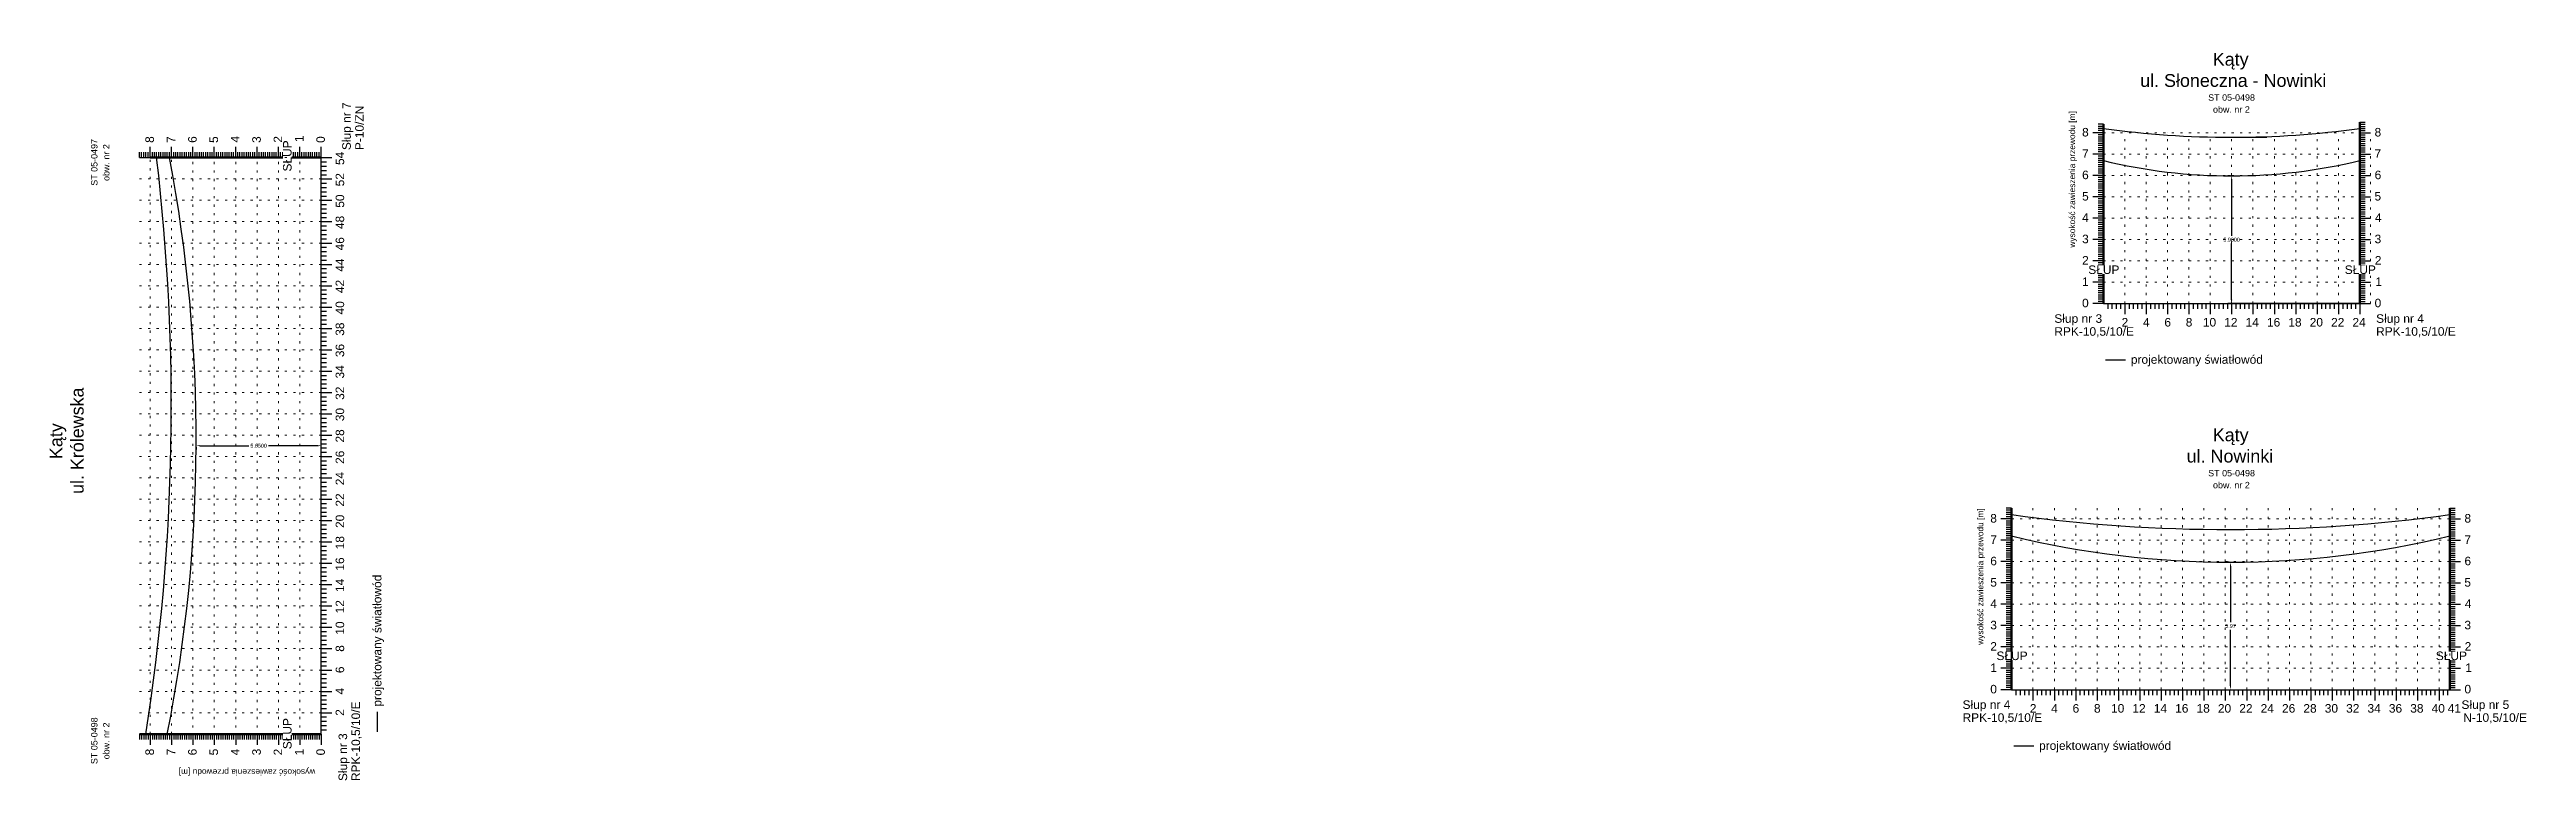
# Model space of a CAD drawing. Header units: metres. Extents: x -870 to 439, y 1328 to 1364.
# Drawn here: x -80.9 to 35, y 1329.5 to 1363.8 of the extents above; entities that cross this region are included whole.
import ezdxf

# ---------------------------------------------------------------- set-up
doc = ezdxf.new("R2010")
doc.units = ezdxf.units.M
doc.header["$MEASUREMENT"] = 0
doc.linetypes.add('ACAD_ISO07W100', pattern=[3, 0, -3])
doc.layers.add('ramka', color=7, linetype='Continuous', plot=False)
doc.styles.get("Standard").update_dxf_attribs({"font": 'arial.ttf'})
doc.dimstyles.get("Standard").update_dxf_attribs({"dimtxt": 0.18, "dimasz": 0.18, "dimexe": 0.18, "dimexo": 0.0625, "dimgap": 0.09, "dimtad": 0, "dimtih": 1, "dimtoh": 1, "dimdec": 4, "dimzin": 0, "dimdsep": 46, "dimtxsty": 'Standard', "dimcen": 0.09, "dimadec": 0, "dimazin": 0, "dimtfac": 1, "dimtdec": 4, "dimtofl": 0, "dimtmove": 0, "dimatfit": 3, "dimfxl": 1, "dimtolj": 1, "dimtzin": 0, "dimarcsym": 0})

msp = doc.modelspace()

# ---------------------------------------------------------------- texts
for s, height, p in [('Kąty', 0.6, (20.3467, 1363.03206)), ('ul. Słoneczna - Nowinki', 0.6, (16.95003, 1362.03727)), ('ST 05-0498', 0.3, (20.1326, 1361.38894)), ('obw. nr 2', 0.3, (20.35845, 1360.8297)), ('8', 0.4, (14.23311, 1359.71488)), ('8', 0.4, (27.91875, 1359.71488)), ('7', 0.4, (14.23311, 1358.71488)), ('7', 0.4, (27.91575, 1358.71488)), ('6', 0.4, (14.23311, 1357.71488)), ('6', 0.4, (27.92148, 1357.71488)), ('4', 0.4, (14.23311, 1355.71488)), ('5', 0.4, (14.23311, 1356.71488)), ('5', 0.4, (27.91603, 1356.71488)), ('4', 0.4, (27.93676, 1355.71488)), ('3', 0.4, (14.23311, 1354.71488)), ('3', 0.4, (27.91875, 1354.71488)), ('2', 0.4, (14.23311, 1353.71488)), ('2', 0.4, (27.92994, 1353.71488)), ('1', 0.4, (14.23311, 1352.71488)), ('1', 0.4, (27.95859, 1352.71488)), ('Słup nr 3', 0.4, (12.93511, 1350.98706)), ('0', 0.4, (14.23311, 1351.71488)), ('0', 0.4, (27.92039, 1351.71488)), ('Słup nr 4', 0.4, (27.99127, 1350.98706)), ('RPK-10,5/10/E', 0.4, (12.93347, 1350.38217)), ('2', 0.4, (16.08355, 1350.8133)), ('4', 0.4, (17.08355, 1350.8133)), ('6', 0.4, (18.08355, 1350.8133)), ('8', 0.4, (19.08355, 1350.8133)), ('10', 0.4, (19.88355, 1350.8133)), ('12', 0.4, (20.88355, 1350.8133)), ('14', 0.4, (21.88355, 1350.8133)), ('16', 0.4, (22.88355, 1350.8133)), ('18', 0.4, (23.88355, 1350.8133)), ('20', 0.4, (24.88355, 1350.8133)), ('22', 0.4, (25.88355, 1350.8133)), ('24', 0.4, (26.88355, 1350.8133)), ('RPK-10,5/10/E', 0.4, (27.99127, 1350.38217)), ('projektowany światłowód', 0.4, (16.51526, 1349.06899)), ('Kąty', 0.6, (20.3467, 1345.43932)), ('ul. Nowinki', 0.6, (19.12504, 1344.44453)), ('ST 05-0498', 0.3, (20.1326, 1343.7962)), ('obw. nr 2', 0.3, (20.35845, 1343.23697)), ('8', 0.4, (9.93743, 1341.63051)), ('7', 0.4, (9.93743, 1340.63051)), ('8', 0.4, (32.12308, 1341.63051)), ('7', 0.4, (32.12008, 1340.63051)), ('6', 0.4, (9.93743, 1339.63051)), ('6', 0.4, (32.12581, 1339.63051)), ('5', 0.4, (9.93743, 1338.63051)), ('5', 0.4, (32.12036, 1338.63051)), ('4', 0.4, (9.93743, 1337.63051)), ('4', 0.4, (32.14109, 1337.63051)), ('3', 0.4, (9.93743, 1336.63051)), ('3', 0.4, (32.12308, 1336.63051)), ('2', 0.4, (9.93743, 1335.63051)), ('2', 0.4, (32.13427, 1335.63051)), ('0', 0.4, (9.93743, 1333.63051)), ('1', 0.4, (9.93743, 1334.63051)), ('0', 0.4, (32.12472, 1333.63051)), ('1', 0.4, (32.16292, 1334.63051)), ('Słup nr 4', 0.4, (8.63944, 1332.90269)), ('2', 0.4, (11.78788, 1332.72893)), ('4', 0.4, (12.78788, 1332.72893)), ('6', 0.4, (13.78788, 1332.72893)), ('8', 0.4, (14.78788, 1332.72893)), ('10', 0.4, (15.58788, 1332.72893)), ('12', 0.4, (16.58788, 1332.72893)), ('14', 0.4, (17.58788, 1332.72893)), ('16', 0.4, (18.58788, 1332.72893)), ('18', 0.4, (19.58788, 1332.72893)), ('20', 0.4, (20.58788, 1332.72893)), ('22', 0.4, (21.58788, 1332.72893)), ('24', 0.4, (22.58788, 1332.72893)), ('26', 0.4, (23.58788, 1332.72893)), ('28', 0.4, (24.58788, 1332.72893)), ('30', 0.4, (25.58788, 1332.72893)), ('32', 0.4, (26.58788, 1332.72893)), ('34', 0.4, (27.58788, 1332.72893)), ('36', 0.4, (28.58788, 1332.72893)), ('38', 0.4, (29.58788, 1332.72893)), ('40', 0.4, (30.58788, 1332.72893)), ('41', 0.4, (31.34145, 1332.72893)), ('Słup nr 5', 0.4, (31.9853, 1332.90269)), ('RPK-10,5/10/E', 0.4, (8.63944, 1332.2978)), ('N-10,5/10/E', 0.4, (32.0688, 1332.2978)), ('projektowany światłowód', 0.4, (12.21959, 1330.98462))]:
    msp.add_text(s, height=height).set_placement(p)
for s, height, p in [('Słup nr 7', 0.4, (-66.7775, 1359.07635)), ('P-10/ZN', 0.4, (-66.17261, 1359.07635)), ('ST 05-0497', 0.3, (-78.63117, 1357.40588)), ('8', 0.4, (-75.98961, 1359.41358)), ('7', 0.4, (-74.98961, 1359.41058)), ('6', 0.4, (-73.98961, 1359.41631)), ('5', 0.4, (-72.98961, 1359.41085)), ('4', 0.4, (-71.98961, 1359.43159)), ('3', 0.4, (-70.98961, 1359.41358)), ('2', 0.4, (-69.98961, 1359.42476)), ('1', 0.4, (-68.98961, 1359.45341)), ('0', 0.4, (-67.98961, 1359.41522)), ('obw. nr 2', 0.3, (-78.07193, 1357.63172)), ('54', 0.4, (-67.08803, 1358.37837)), ('52', 0.4, (-67.08803, 1357.37837)), ('50', 0.4, (-67.08803, 1356.37837)), ('48', 0.4, (-67.08803, 1355.37837)), ('46', 0.4, (-67.08803, 1354.37837)), ('44', 0.4, (-67.08803, 1353.37837)), ('42', 0.4, (-67.08803, 1352.37837)), ('40', 0.4, (-67.08803, 1351.37837)), ('38', 0.4, (-67.08803, 1350.37837)), ('36', 0.4, (-67.08803, 1349.37837)), ('ul. Królewska', 0.6, (-79.27949, 1342.97283)), ('34', 0.4, (-67.08803, 1348.37837)), ('32', 0.4, (-67.08803, 1347.37837)), ('30', 0.4, (-67.08803, 1346.37837)), ('Kąty', 0.6, (-80.27429, 1344.60747)), ('28', 0.4, (-67.08803, 1345.37837)), ('26', 0.4, (-67.08803, 1344.37837)), ('24', 0.4, (-67.08803, 1343.37837)), ('22', 0.4, (-67.08803, 1342.37837)), ('20', 0.4, (-67.08803, 1341.37837)), ('18', 0.4, (-67.08803, 1340.37837)), ('16', 0.4, (-67.08803, 1339.37837)), ('14', 0.4, (-67.08803, 1338.37837)), ('projektowany światłowód', 0.4, (-65.34372, 1333.01009)), ('12', 0.4, (-67.08803, 1337.37837)), ('10', 0.4, (-67.08803, 1336.37837)), ('8', 0.4, (-67.08803, 1335.57837)), ('6', 0.4, (-67.08803, 1334.57837)), ('2', 0.4, (-67.08803, 1332.57837)), ('4', 0.4, (-67.08803, 1333.57837)), ('RPK-10,5/10/E', 0.4, (-66.34533, 1329.5243)), ('ST 05-0498', 0.3, (-78.63117, 1330.31698)), ('Słup nr 3', 0.4, (-66.95022, 1329.5243)), ('8', 0.4, (-75.98961, 1330.72793)), ('7', 0.4, (-74.98961, 1330.72793)), ('6', 0.4, (-73.98961, 1330.72793)), ('5', 0.4, (-72.98961, 1330.72793)), ('4', 0.4, (-71.98961, 1330.72793)), ('3', 0.4, (-70.98961, 1330.72793)), ('2', 0.4, (-69.98961, 1330.72793)), ('1', 0.4, (-68.98961, 1330.72793)), ('0', 0.4, (-67.98961, 1330.72793))]:
    msp.add_text(s, height=height, rotation=90).set_placement(p)

# ---------------------------------------------------------------- blocks, each defined once
blk = doc.blocks.new('*D31')
at = {"color": 0, "lineweight": -2}
for p, q in [((-74.01, 1345.16), (-74.01, 1345.05)), ((-73.83, 1345.23), (-71.55, 1345.23)), ((-68.34, 1345.23), (-70.63, 1345.23)), ((-68.16, 1334.39), (-68.16, 1345.41))]:
    blk.add_line(p, q, dxfattribs=at)
at = {"color": 0}
for points in [[(-73.83, 1345.26), (-73.83, 1345.2), (-74.01, 1345.23)], [(-68.34, 1345.2), (-68.34, 1345.26), (-68.16, 1345.23)]]:
    blk.add_solid(points, dxfattribs=at)
at = {"layer": 'Defpoints', "color": 0}
for p in [(-74.01, 1345.23), (-68.16, 1345.23), (-68.16, 1334.33)]:
    blk.add_point(p, dxfattribs=at)
at = {"color": 0, "lineweight": 25, "insert": (-71.09, 1345.23), "char_height": 0.18, "attachment_point": 5}
blk.add_mtext('\\A1;5.8500', dxfattribs=at)
blk = doc.blocks.new('*D32')
at = {"color": 0, "lineweight": -2}
for p, q in [((21.17, 1357.87), (21.05, 1357.87)), ((21.23, 1357.69), (21.23, 1355.06)), ((21.23, 1352.07), (21.23, 1354.7)), ((27.17, 1351.89), (21.05, 1351.89))]:
    blk.add_line(p, q, dxfattribs=at)
at = {"color": 0}
for points in [[(21.26, 1357.69), (21.2, 1357.69), (21.23, 1357.87)], [(21.2, 1352.07), (21.26, 1352.07), (21.23, 1351.89)]]:
    blk.add_solid(points, dxfattribs=at)
at = {"layer": 'Defpoints', "color": 0}
for p in [(21.23, 1357.87), (21.23, 1351.89), (27.23, 1351.89)]:
    blk.add_point(p, dxfattribs=at)
at = {"color": 0, "lineweight": 25, "insert": (21.23, 1354.88), "char_height": 0.18, "attachment_point": 5}
blk.add_mtext('\\A1;5.9800', dxfattribs=at)
blk = doc.blocks.new('*D33')
at = {"color": 0, "lineweight": -2}
for p, q in [((21.12, 1339.77), (21, 1339.77)), ((21.18, 1339.59), (21.18, 1336.97)), ((21.18, 1333.98), (21.18, 1336.61)), ((13.6, 1333.8), (21.36, 1333.8))]:
    blk.add_line(p, q, dxfattribs=at)
at = {"color": 0}
for points in [[(21.21, 1339.59), (21.15, 1339.59), (21.18, 1339.77)], [(21.15, 1333.98), (21.21, 1333.98), (21.18, 1333.8)]]:
    blk.add_solid(points, dxfattribs=at)
at = {"layer": 'Defpoints', "color": 0}
for p in [(21.18, 1339.77), (13.53, 1333.8), (21.18, 1333.8)]:
    blk.add_point(p, dxfattribs=at)
at = {"color": 0, "lineweight": 25, "insert": (21.18, 1336.79), "char_height": 0.18, "attachment_point": 5}
blk.add_mtext('\\A1;5.97', dxfattribs=at)

# ---------------------------------------------------------------- dimensions: what is measured, and where the dimension line sits
at = {"lineweight": 25}
for base, p1, p2, angle, picture, middle in [((21.23036, 1351.88897), (21.23036, 1357.86897), (27.23036, 1351.88897), 90, '*D32', (21.23036, 1354.87897)), ((-68.16371, 1345.22519), (-74.01371, 1345.22519), (-68.16371, 1334.32519), 180, '*D31', (-71.08871, 1345.22519))]:
    dim = msp.add_linear_dim(base=base, p1=p1, p2=p2, angle=angle, dimstyle='Standard', dxfattribs=at)
    dim.commit()
    dim.dimension.update_dxf_attribs({"geometry": picture, "text_midpoint": middle})
dim = msp.add_linear_dim(base=(21.18469, 1333.8046), p1=(21.18469, 1339.7746), p2=(13.53469, 1333.8046), angle=90, text='5.97', dimstyle='Standard', override={"dimtxsty": 'Standard'}, dxfattribs=at)
dim.commit()
dim.dimension.update_dxf_attribs({"geometry": '*D33', "text_midpoint": (21.18469, 1336.7896)})

# ---------------------------------------------------------------- linework, layer by layer
for p, q in [((15.23036, 1359.88897), (14.73036, 1359.88897)), ((15.23036, 1359.88897), (14.73036, 1359.88897)), ((15.23036, 1359.88897), (14.73036, 1359.88897)), ((15.23036, 1359.88897), (14.73036, 1359.88897)), ((15.23036, 1360.28897), (14.98036, 1360.28897)), ((15.23036, 1360.28897), (14.98036, 1360.28897)), ((15.23036, 1360.18897), (14.98036, 1360.18897)), ((15.23036, 1360.18897), (14.98036, 1360.18897)), ((15.23036, 1360.08897), (14.98036, 1360.08897)), ((15.23036, 1360.08897), (14.98036, 1360.08897)), ((15.23036, 1359.98897), (14.98036, 1359.98897)), ((15.23036, 1359.98897), (14.98036, 1359.98897)), ((15.23036, 1359.78897), (14.98036, 1359.78897)), ((15.23036, 1359.68897), (14.98036, 1359.68897)), ((15.23036, 1359.58897), (14.98036, 1359.58897)), ((15.23036, 1360.28897), (15.23036, 1351.88897)), ((27.23036, 1360.38897), (27.23036, 1351.88897)), ((27.23036, 1360.38897), (27.48036, 1360.38897)), ((27.23036, 1360.38897), (27.48036, 1360.38897)), ((27.23036, 1360.28897), (27.48036, 1360.28897)), ((27.23036, 1360.28897), (27.48036, 1360.28897)), ((27.23036, 1360.18897), (27.48036, 1360.18897)), ((27.23036, 1360.18897), (27.48036, 1360.18897)), ((27.23036, 1360.08897), (27.48036, 1360.08897)), ((27.23036, 1360.08897), (27.48036, 1360.08897)), ((27.23036, 1359.98897), (27.48036, 1359.98897)), ((27.23036, 1359.98897), (27.48036, 1359.98897)), ((27.23036, 1359.88897), (27.73036, 1359.88897)), ((27.23036, 1359.88897), (27.73036, 1359.88897)), ((27.23036, 1359.88897), (27.73036, 1359.88897)), ((27.23036, 1359.88897), (27.73036, 1359.88897)), ((27.23036, 1359.78897), (27.48036, 1359.78897)), ((27.23036, 1359.68897), (27.48036, 1359.68897)), ((27.23036, 1359.58897), (27.48036, 1359.58897)), ((-76.66371, 1358.72519), (-76.66371, 1358.97519)), ((-76.66371, 1358.72519), (-68.16371, 1358.72519)), ((-76.56371, 1358.72519), (-76.56371, 1358.97519)), ((-76.46371, 1358.72519), (-76.46371, 1358.97519)), ((-76.36371, 1358.72519), (-76.36371, 1358.97519)), ((-76.26371, 1358.72519), (-76.26371, 1358.97519)), ((-76.16371, 1358.72519), (-76.16371, 1359.22519)), ((-76.16371, 1358.72519), (-76.16371, 1359.22519)), ((-76.06371, 1358.72519), (-76.06371, 1358.97519)), ((-75.96371, 1358.72519), (-75.96371, 1358.97519)), ((-75.86371, 1358.72519), (-75.86371, 1358.97519)), ((-75.76371, 1358.72519), (-75.76371, 1358.97519)), ((-75.66371, 1358.72519), (-75.66371, 1358.97519)), ((-75.56371, 1358.72519), (-75.56371, 1358.97519)), ((-75.46371, 1358.72519), (-75.46371, 1358.97519)), ((-75.36371, 1358.72519), (-75.36371, 1358.97519)), ((-75.26371, 1358.72519), (-75.26371, 1358.97519)), ((-75.16371, 1358.72519), (-75.16371, 1359.22519)), ((-75.16371, 1358.72519), (-75.16371, 1359.22519)), ((-75.06371, 1358.72519), (-75.06371, 1358.97519)), ((-74.96371, 1358.72519), (-74.96371, 1358.97519)), ((-74.86371, 1358.72519), (-74.86371, 1358.97519)), ((-74.76371, 1358.72519), (-74.76371, 1358.97519)), ((-74.66371, 1358.72519), (-74.66371, 1358.97519)), ((-74.56371, 1358.72519), (-74.56371, 1358.97519)), ((-74.46371, 1358.72519), (-74.46371, 1358.97519)), ((-74.36371, 1358.72519), (-74.36371, 1358.97519)), ((-74.26371, 1358.72519), (-74.26371, 1358.97519)), ((-74.16371, 1358.72519), (-74.16371, 1359.22519)), ((-74.16371, 1358.72519), (-74.16371, 1359.22519)), ((-74.06371, 1358.72519), (-74.06371, 1358.97519)), ((-73.96371, 1358.72519), (-73.96371, 1358.97519)), ((-73.86371, 1358.72519), (-73.86371, 1358.97519)), ((-73.76371, 1358.72519), (-73.76371, 1358.97519)), ((-73.66371, 1358.72519), (-73.66371, 1358.97519)), ((-73.56371, 1358.72519), (-73.56371, 1358.97519)), ((-73.46371, 1358.72519), (-73.46371, 1358.97519)), ((-73.36371, 1358.72519), (-73.36371, 1358.97519)), ((-73.26371, 1358.72519), (-73.26371, 1358.97519)), ((-73.16371, 1358.72519), (-73.16371, 1359.22519)), ((-73.16371, 1358.72519), (-73.16371, 1359.22519)), ((-73.06371, 1358.72519), (-73.06371, 1358.97519)), ((-72.96371, 1358.72519), (-72.96371, 1358.97519)), ((-72.86371, 1358.72519), (-72.86371, 1358.97519)), ((-72.76371, 1358.72519), (-72.76371, 1358.97519)), ((-72.66371, 1358.72519), (-72.66371, 1358.97519)), ((-72.56371, 1358.72519), (-72.56371, 1358.97519)), ((-72.46371, 1358.72519), (-72.46371, 1358.97519)), ((-72.36371, 1358.72519), (-72.36371, 1358.97519)), ((-72.26371, 1358.72519), (-72.26371, 1358.97519)), ((-72.16371, 1358.72519), (-72.16371, 1359.22519)), ((-72.16371, 1358.72519), (-72.16371, 1359.22519)), ((-72.06371, 1358.72519), (-72.06371, 1358.97519)), ((-71.96371, 1358.72519), (-71.96371, 1358.97519)), ((-71.86371, 1358.72519), (-71.86371, 1358.97519)), ((-71.76371, 1358.72519), (-71.76371, 1358.97519)), ((-71.66371, 1358.72519), (-71.66371, 1358.97519)), ((-71.56371, 1358.72519), (-71.56371, 1358.97519)), ((-71.46371, 1358.72519), (-71.46371, 1358.97519)), ((-71.36371, 1358.72519), (-71.36371, 1358.97519)), ((-71.26371, 1358.72519), (-71.26371, 1358.97519)), ((-71.16371, 1358.72519), (-71.16371, 1359.22519)), ((-71.16371, 1358.72519), (-71.16371, 1359.22519)), ((-71.06371, 1358.72519), (-71.06371, 1358.97519)), ((-70.96371, 1358.72519), (-70.96371, 1358.97519)), ((-70.86371, 1358.72519), (-70.86371, 1358.97519)), ((-70.76371, 1358.72519), (-70.76371, 1358.97519)), ((-70.66371, 1358.72519), (-70.66371, 1358.97519)), ((-70.56371, 1358.72519), (-70.56371, 1358.97519)), ((-70.46371, 1358.72519), (-70.46371, 1358.97519)), ((-70.36371, 1358.72519), (-70.36371, 1358.97519)), ((-70.26371, 1358.72519), (-70.26371, 1358.97519)), ((-70.16371, 1358.72519), (-70.16371, 1359.22519)), ((-70.16371, 1358.72519), (-70.16371, 1359.22519)), ((-70.06371, 1358.72519), (-70.06371, 1358.97519)), ((-69.96371, 1358.72519), (-69.96371, 1358.97519)), ((-69.86371, 1358.72519), (-69.86371, 1358.97519)), ((-69.76371, 1358.72519), (-69.76371, 1358.97519)), ((-69.66371, 1358.72519), (-69.66371, 1358.97519)), ((-69.56371, 1358.72519), (-69.56371, 1358.97519)), ((-69.46371, 1358.72519), (-69.46371, 1358.97519)), ((-69.36371, 1358.72519), (-69.36371, 1358.97519)), ((-69.26371, 1358.72519), (-69.26371, 1358.97519)), ((-69.16371, 1358.72519), (-69.16371, 1359.22519)), ((-69.16371, 1358.72519), (-69.16371, 1359.22519)), ((-69.06371, 1358.72519), (-69.06371, 1358.97519)), ((-68.96371, 1358.72519), (-68.96371, 1358.97519)), ((-68.86371, 1358.72519), (-68.86371, 1358.97519)), ((-68.76371, 1358.72519), (-68.76371, 1358.97519)), ((-68.66371, 1358.72519), (-68.66371, 1358.97519)), ((-68.56371, 1358.72519), (-68.56371, 1358.97519)), ((-68.46371, 1358.72519), (-68.46371, 1358.97519)), ((-68.36371, 1358.72519), (-68.36371, 1358.97519)), ((-68.26371, 1358.72519), (-68.26371, 1358.97519)), ((-68.16371, 1358.72519), (-68.16371, 1358.97519)), ((-68.16371, 1358.72519), (-67.66371, 1358.72519)), ((-68.16371, 1358.52519), (-67.91371, 1358.52519)), ((15.23036, 1358.88897), (14.73036, 1358.88897)), ((15.23036, 1358.88897), (14.73036, 1358.88897)), ((15.23036, 1359.48897), (14.98036, 1359.48897)), ((15.23036, 1359.38897), (14.98036, 1359.38897)), ((15.23036, 1359.28897), (14.98036, 1359.28897)), ((15.23036, 1359.18897), (14.98036, 1359.18897)), ((15.23036, 1359.08897), (14.98036, 1359.08897)), ((15.23036, 1358.98897), (14.98036, 1358.98897)), ((15.23036, 1358.78897), (14.98036, 1358.78897)), ((15.23036, 1358.68897), (14.98036, 1358.68897)), ((15.23036, 1358.58897), (14.98036, 1358.58897)), ((15.23036, 1358.48897), (14.98036, 1358.48897)), ((15.23036, 1358.38897), (14.98036, 1358.38897)), ((27.23036, 1359.48897), (27.48036, 1359.48897)), ((27.23036, 1359.38897), (27.48036, 1359.38897)), ((27.23036, 1359.28897), (27.48036, 1359.28897)), ((27.23036, 1359.18897), (27.48036, 1359.18897)), ((27.23036, 1359.08897), (27.48036, 1359.08897)), ((27.23036, 1358.98897), (27.48036, 1358.98897)), ((27.23036, 1358.88897), (27.73036, 1358.88897)), ((27.23036, 1358.88897), (27.73036, 1358.88897)), ((27.23036, 1358.78897), (27.48036, 1358.78897)), ((27.23036, 1358.68897), (27.48036, 1358.68897)), ((27.23036, 1358.58897), (27.48036, 1358.58897)), ((27.23036, 1358.48897), (27.48036, 1358.48897)), ((27.23036, 1358.38897), (27.48036, 1358.38897)), ((-68.16371, 1358.32519), (-67.91371, 1358.32519)), ((-68.16371, 1331.72519), (-68.16371, 1358.22519)), ((-68.16371, 1358.12519), (-67.91371, 1358.12519)), ((-68.16371, 1357.92519), (-67.91371, 1357.92519)), ((-68.16371, 1357.72519), (-67.66371, 1357.72519)), ((-68.16371, 1357.72519), (-67.66371, 1357.72519)), ((-68.16371, 1357.52519), (-67.91371, 1357.52519)), ((-68.16371, 1357.32519), (-67.91371, 1357.32519)), ((15.23036, 1357.88897), (14.73036, 1357.88897)), ((15.23036, 1357.88897), (14.73036, 1357.88897)), ((15.23036, 1358.28897), (14.98036, 1358.28897)), ((15.23036, 1358.18897), (14.98036, 1358.18897)), ((15.23036, 1358.08897), (14.98036, 1358.08897)), ((15.23036, 1357.98897), (14.98036, 1357.98897)), ((15.23036, 1357.78897), (14.98036, 1357.78897)), ((15.23036, 1357.68897), (14.98036, 1357.68897)), ((15.23036, 1357.58897), (14.98036, 1357.58897)), ((15.23036, 1357.48897), (14.98036, 1357.48897)), ((15.23036, 1357.38897), (14.98036, 1357.38897)), ((15.23036, 1357.28897), (14.98036, 1357.28897)), ((27.23036, 1358.28897), (27.48036, 1358.28897)), ((27.23036, 1358.18897), (27.48036, 1358.18897)), ((27.23036, 1358.08897), (27.48036, 1358.08897)), ((27.23036, 1357.98897), (27.48036, 1357.98897)), ((27.23036, 1357.88897), (27.73036, 1357.88897)), ((27.23036, 1357.88897), (27.73036, 1357.88897)), ((27.23036, 1357.78897), (27.48036, 1357.78897)), ((27.23036, 1357.68897), (27.48036, 1357.68897)), ((27.23036, 1357.58897), (27.48036, 1357.58897)), ((27.23036, 1357.48897), (27.48036, 1357.48897)), ((27.23036, 1357.38897), (27.48036, 1357.38897)), ((27.23036, 1357.28897), (27.48036, 1357.28897)), ((-68.16371, 1357.12519), (-67.91371, 1357.12519)), ((-68.16371, 1356.92519), (-67.91371, 1356.92519)), ((-68.16371, 1356.22519), (-68.16371, 1356.72519)), ((-68.16371, 1356.72519), (-67.66371, 1356.72519)), ((-68.16371, 1356.72519), (-67.66371, 1356.72519)), ((-68.16371, 1356.52519), (-67.91371, 1356.52519)), ((-68.16371, 1356.32519), (-67.91371, 1356.32519)), ((-68.16371, 1356.12519), (-67.91371, 1356.12519)), ((15.23036, 1356.88897), (14.73036, 1356.88897)), ((15.23036, 1356.88897), (14.73036, 1356.88897)), ((15.23036, 1357.18897), (14.98036, 1357.18897)), ((15.23036, 1357.08897), (14.98036, 1357.08897)), ((15.23036, 1356.98897), (14.98036, 1356.98897)), ((15.23036, 1356.78897), (14.98036, 1356.78897)), ((15.23036, 1356.68897), (14.98036, 1356.68897)), ((15.23036, 1356.58897), (14.98036, 1356.58897)), ((15.23036, 1356.48897), (14.98036, 1356.48897)), ((15.23036, 1356.38897), (14.98036, 1356.38897)), ((15.23036, 1356.28897), (14.98036, 1356.28897)), ((15.23036, 1356.18897), (14.98036, 1356.18897)), ((15.23036, 1356.08897), (14.98036, 1356.08897)), ((27.23036, 1357.18897), (27.48036, 1357.18897)), ((27.23036, 1357.08897), (27.48036, 1357.08897)), ((27.23036, 1356.98897), (27.48036, 1356.98897)), ((27.23036, 1356.88897), (27.73036, 1356.88897)), ((27.23036, 1356.88897), (27.73036, 1356.88897)), ((27.23036, 1356.78897), (27.48036, 1356.78897)), ((27.23036, 1356.68897), (27.48036, 1356.68897)), ((27.23036, 1356.58897), (27.48036, 1356.58897)), ((27.23036, 1356.48897), (27.48036, 1356.48897)), ((27.23036, 1356.38897), (27.48036, 1356.38897)), ((27.23036, 1356.28897), (27.48036, 1356.28897)), ((27.23036, 1356.18897), (27.48036, 1356.18897)), ((27.23036, 1356.08897), (27.48036, 1356.08897)), ((-68.16371, 1355.92519), (-67.91371, 1355.92519)), ((-68.16371, 1355.72519), (-67.66371, 1355.72519)), ((-68.16371, 1355.72519), (-67.66371, 1355.72519)), ((-68.16371, 1355.52519), (-67.91371, 1355.52519)), ((-68.16371, 1355.32519), (-67.91371, 1355.32519)), ((-68.16371, 1355.12519), (-67.91371, 1355.12519)), ((-68.16371, 1354.92519), (-67.91371, 1354.92519)), ((15.23036, 1355.88897), (14.73036, 1355.88897)), ((15.23036, 1355.88897), (14.73036, 1355.88897)), ((15.23036, 1354.88897), (14.73036, 1354.88897)), ((15.23036, 1354.88897), (14.73036, 1354.88897)), ((15.23036, 1355.98897), (14.98036, 1355.98897)), ((15.23036, 1355.78897), (14.98036, 1355.78897)), ((15.23036, 1355.68897), (14.98036, 1355.68897)), ((15.23036, 1355.58897), (14.98036, 1355.58897)), ((15.23036, 1355.48897), (14.98036, 1355.48897)), ((15.23036, 1355.38897), (14.98036, 1355.38897)), ((15.23036, 1355.28897), (14.98036, 1355.28897)), ((15.23036, 1355.18897), (14.98036, 1355.18897)), ((15.23036, 1355.08897), (14.98036, 1355.08897)), ((15.23036, 1354.98897), (14.98036, 1354.98897)), ((27.23036, 1355.98897), (27.48036, 1355.98897)), ((27.23036, 1355.88897), (27.73036, 1355.88897)), ((27.23036, 1355.88897), (27.73036, 1355.88897)), ((27.23036, 1355.78897), (27.48036, 1355.78897)), ((27.23036, 1355.68897), (27.48036, 1355.68897)), ((27.23036, 1355.58897), (27.48036, 1355.58897)), ((27.23036, 1355.48897), (27.48036, 1355.48897)), ((27.23036, 1355.38897), (27.48036, 1355.38897)), ((27.23036, 1355.28897), (27.48036, 1355.28897)), ((27.23036, 1355.18897), (27.48036, 1355.18897)), ((27.23036, 1355.08897), (27.48036, 1355.08897)), ((27.23036, 1354.98897), (27.48036, 1354.98897)), ((27.23036, 1354.88897), (27.73036, 1354.88897)), ((27.23036, 1354.88897), (27.73036, 1354.88897)), ((-68.16371, 1354.72519), (-67.66371, 1354.72519)), ((-68.16371, 1354.72519), (-67.66371, 1354.72519)), ((-68.16371, 1354.52519), (-67.91371, 1354.52519)), ((-68.16371, 1354.32519), (-67.91371, 1354.32519)), ((-68.16371, 1354.12519), (-67.91371, 1354.12519)), ((-68.16371, 1353.92519), (-67.91371, 1353.92519)), ((-68.16371, 1353.72519), (-67.66371, 1353.72519)), ((-68.16371, 1353.72519), (-67.66371, 1353.72519)), ((15.23036, 1353.88897), (14.73036, 1353.88897)), ((15.23036, 1353.88897), (14.73036, 1353.88897)), ((15.23036, 1354.78897), (14.98036, 1354.78897)), ((15.23036, 1354.68897), (14.98036, 1354.68897)), ((15.23036, 1354.58897), (14.98036, 1354.58897)), ((15.23036, 1354.48897), (14.98036, 1354.48897)), ((15.23036, 1354.38897), (14.98036, 1354.38897)), ((15.23036, 1354.28897), (14.98036, 1354.28897)), ((15.23036, 1354.18897), (14.98036, 1354.18897)), ((15.23036, 1354.08897), (14.98036, 1354.08897)), ((15.23036, 1353.98897), (14.98036, 1353.98897)), ((15.23036, 1353.78897), (14.98036, 1353.78897)), ((27.23036, 1354.78897), (27.48036, 1354.78897)), ((27.23036, 1354.68897), (27.48036, 1354.68897)), ((27.23036, 1354.58897), (27.48036, 1354.58897)), ((27.23036, 1354.48897), (27.48036, 1354.48897)), ((27.23036, 1354.38897), (27.48036, 1354.38897)), ((27.23036, 1354.28897), (27.48036, 1354.28897)), ((27.23036, 1354.18897), (27.48036, 1354.18897)), ((27.23036, 1354.08897), (27.48036, 1354.08897)), ((27.23036, 1353.98897), (27.48036, 1353.98897)), ((27.23036, 1353.88897), (27.73036, 1353.88897)), ((27.23036, 1353.88897), (27.73036, 1353.88897)), ((27.23036, 1353.78897), (27.48036, 1353.78897)), ((-68.16371, 1353.52519), (-67.91371, 1353.52519)), ((-68.16371, 1353.32519), (-67.91371, 1353.32519)), ((-68.16371, 1353.12519), (-67.91371, 1353.12519)), ((-68.16371, 1352.92519), (-67.91371, 1352.92519)), ((-68.16371, 1352.72519), (-67.66371, 1352.72519)), ((-68.16371, 1352.72519), (-67.66371, 1352.72519)), ((15.23036, 1352.88897), (14.73036, 1352.88897)), ((15.23036, 1352.88897), (14.73036, 1352.88897)), ((15.23036, 1353.68897), (14.98036, 1353.68897)), ((15.23036, 1353.58897), (14.98036, 1353.58897)), ((15.23036, 1353.48897), (14.98036, 1353.48897)), ((15.23036, 1353.38897), (14.98036, 1353.38897)), ((15.23036, 1353.28897), (14.98036, 1353.28897)), ((15.23036, 1353.18897), (14.98036, 1353.18897)), ((15.23036, 1353.08897), (14.98036, 1353.08897)), ((15.23036, 1352.98897), (14.98036, 1352.98897)), ((15.23036, 1352.78897), (14.98036, 1352.78897)), ((15.23036, 1352.68897), (14.98036, 1352.68897)), ((15.23036, 1352.58897), (14.98036, 1352.58897)), ((27.23036, 1353.68897), (27.48036, 1353.68897)), ((27.23036, 1353.58897), (27.48036, 1353.58897)), ((27.23036, 1353.48897), (27.48036, 1353.48897)), ((27.23036, 1353.38897), (27.48036, 1353.38897)), ((27.23036, 1353.28897), (27.48036, 1353.28897)), ((27.23036, 1353.18897), (27.48036, 1353.18897)), ((27.23036, 1353.08897), (27.48036, 1353.08897)), ((27.23036, 1352.98897), (27.48036, 1352.98897)), ((27.23036, 1352.88897), (27.73036, 1352.88897)), ((27.23036, 1352.88897), (27.73036, 1352.88897)), ((27.23036, 1352.78897), (27.48036, 1352.78897)), ((27.23036, 1352.68897), (27.48036, 1352.68897)), ((27.23036, 1352.58897), (27.48036, 1352.58897)), ((-68.16371, 1352.52519), (-67.91371, 1352.52519)), ((-68.16371, 1352.32519), (-67.91371, 1352.32519)), ((-68.16371, 1352.12519), (-67.91371, 1352.12519)), ((-68.16371, 1351.92519), (-67.91371, 1351.92519)), ((-68.16371, 1351.72519), (-67.66371, 1351.72519)), ((-68.16371, 1351.72519), (-67.66371, 1351.72519)), ((-68.16371, 1351.52519), (-67.91371, 1351.52519)), ((15.23036, 1351.88897), (14.73036, 1351.88897)), ((15.23036, 1352.48897), (14.98036, 1352.48897)), ((15.23036, 1352.38897), (14.98036, 1352.38897)), ((15.23036, 1352.28897), (14.98036, 1352.28897)), ((15.23036, 1352.18897), (14.98036, 1352.18897)), ((15.23036, 1352.08897), (14.98036, 1352.08897)), ((15.23036, 1351.98897), (14.98036, 1351.98897)), ((15.23036, 1351.88897), (14.98036, 1351.88897)), ((15.23036, 1351.88897), (27.23036, 1351.88897)), ((15.43036, 1351.88897), (15.43036, 1351.63897)), ((15.63036, 1351.88897), (15.63036, 1351.63897)), ((15.83036, 1351.88897), (15.83036, 1351.63897)), ((16.03036, 1351.88897), (16.03036, 1351.63897)), ((16.23036, 1351.88897), (16.23036, 1351.38897)), ((16.43036, 1351.88897), (16.43036, 1351.63897)), ((16.63036, 1351.88897), (16.63036, 1351.63897)), ((16.83036, 1351.88897), (16.83036, 1351.63897)), ((17.03036, 1351.88897), (17.03036, 1351.63897)), ((17.23036, 1351.88897), (17.23036, 1351.38897)), ((17.43036, 1351.88897), (17.43036, 1351.63897)), ((17.63036, 1351.88897), (17.63036, 1351.63897)), ((17.83036, 1351.88897), (17.83036, 1351.63897)), ((18.03036, 1351.88897), (18.03036, 1351.63897)), ((18.23036, 1351.88897), (18.23036, 1351.38897)), ((18.43036, 1351.88897), (18.43036, 1351.63897)), ((18.63036, 1351.88897), (18.63036, 1351.63897)), ((18.83036, 1351.88897), (18.83036, 1351.63897)), ((19.03036, 1351.88897), (19.03036, 1351.63897)), ((19.23036, 1351.88897), (19.23036, 1351.38897)), ((19.43036, 1351.88897), (19.43036, 1351.63897)), ((19.63036, 1351.88897), (19.63036, 1351.63897)), ((19.83036, 1351.88897), (19.83036, 1351.63897)), ((20.03036, 1351.88897), (20.03036, 1351.63897)), ((20.23036, 1351.88897), (20.23036, 1351.38897)), ((20.43036, 1351.88897), (20.43036, 1351.63897)), ((20.63036, 1351.88897), (20.63036, 1351.63897)), ((20.83036, 1351.88897), (20.83036, 1351.63897)), ((21.03036, 1351.88897), (21.03036, 1351.63897)), ((21.23036, 1351.88897), (21.23036, 1351.38897)), ((21.43036, 1351.88897), (21.43036, 1351.63897)), ((21.63036, 1351.88897), (21.63036, 1351.63897)), ((21.83036, 1351.88897), (21.83036, 1351.63897)), ((22.03036, 1351.88897), (22.03036, 1351.63897)), ((22.23036, 1351.88897), (22.23036, 1351.38897)), ((22.43036, 1351.88897), (22.43036, 1351.63897)), ((22.63036, 1351.88897), (22.63036, 1351.63897)), ((22.83036, 1351.88897), (22.83036, 1351.63897)), ((23.03036, 1351.88897), (23.03036, 1351.63897)), ((23.23036, 1351.88897), (23.23036, 1351.38897)), ((23.43036, 1351.88897), (23.43036, 1351.63897)), ((23.63036, 1351.88897), (23.63036, 1351.63897)), ((23.83036, 1351.88897), (23.83036, 1351.63897)), ((24.03036, 1351.88897), (24.03036, 1351.63897)), ((24.23036, 1351.88897), (24.23036, 1351.38897)), ((24.43036, 1351.88897), (24.43036, 1351.63897)), ((24.63036, 1351.88897), (24.63036, 1351.63897)), ((24.83036, 1351.88897), (24.83036, 1351.63897)), ((25.03036, 1351.88897), (25.03036, 1351.63897)), ((25.23036, 1351.88897), (25.23036, 1351.38897)), ((25.43036, 1351.88897), (25.43036, 1351.63897)), ((25.63036, 1351.88897), (25.63036, 1351.63897)), ((25.83036, 1351.88897), (25.83036, 1351.63897)), ((26.03036, 1351.88897), (26.03036, 1351.63897)), ((26.23036, 1351.88897), (26.23036, 1351.38897)), ((26.43036, 1351.88897), (26.43036, 1351.63897)), ((26.63036, 1351.88897), (26.63036, 1351.63897)), ((26.83036, 1351.88897), (26.83036, 1351.63897)), ((27.03036, 1351.88897), (27.03036, 1351.63897)), ((27.23036, 1352.48897), (27.48036, 1352.48897)), ((27.23036, 1352.38897), (27.48036, 1352.38897)), ((27.23036, 1352.28897), (27.48036, 1352.28897)), ((27.23036, 1352.18897), (27.48036, 1352.18897)), ((27.23036, 1352.08897), (27.48036, 1352.08897)), ((27.23036, 1351.98897), (27.48036, 1351.98897)), ((27.23036, 1351.88897), (27.23036, 1351.38897)), ((27.23036, 1351.88897), (27.73036, 1351.88897)), ((27.23036, 1351.88897), (27.48036, 1351.88897)), ((-68.16371, 1351.32519), (-67.91371, 1351.32519)), ((-68.16371, 1351.12519), (-67.91371, 1351.12519)), ((-68.16371, 1350.92519), (-67.91371, 1350.92519)), ((-68.16371, 1350.72519), (-67.66371, 1350.72519)), ((-68.16371, 1350.72519), (-67.66371, 1350.72519)), ((-68.16371, 1350.52519), (-67.91371, 1350.52519)), ((-68.16371, 1350.32519), (-67.91371, 1350.32519)), ((-68.16371, 1350.12519), (-67.91371, 1350.12519)), ((-68.16371, 1349.92519), (-67.91371, 1349.92519)), ((-68.16371, 1349.72519), (-67.66371, 1349.72519)), ((-68.16371, 1349.52519), (-67.91371, 1349.52519)), ((-68.16371, 1349.32519), (-67.91371, 1349.32519)), ((-68.16371, 1349.12519), (-67.91371, 1349.12519)), ((-68.16371, 1348.92519), (-67.91371, 1348.92519)), ((-68.16371, 1348.72519), (-67.66371, 1348.72519)), ((-68.16371, 1348.52519), (-67.91371, 1348.52519)), ((-68.16371, 1348.32519), (-67.91371, 1348.32519)), ((-68.16371, 1348.12519), (-67.91371, 1348.12519)), ((-68.16371, 1347.92519), (-67.91371, 1347.92519)), ((-68.16371, 1347.72519), (-67.66371, 1347.72519)), ((-68.16371, 1347.52519), (-67.91371, 1347.52519)), ((-68.16371, 1347.32519), (-67.91371, 1347.32519)), ((-68.16371, 1347.12519), (-67.91371, 1347.12519)), ((-68.16371, 1346.92519), (-67.91371, 1346.92519)), ((-68.16371, 1346.72519), (-67.66371, 1346.72519)), ((-68.16371, 1346.52519), (-67.91371, 1346.52519)), ((-68.16371, 1346.32519), (-67.91371, 1346.32519)), ((-68.16371, 1346.12519), (-67.91371, 1346.12519)), ((-68.16371, 1345.92519), (-67.91371, 1345.92519)), ((-68.16371, 1345.72519), (-67.66371, 1345.72519)), ((-68.16371, 1345.52519), (-67.91371, 1345.52519)), ((-68.16371, 1345.32519), (-67.91371, 1345.32519)), ((-68.16371, 1345.12519), (-67.91371, 1345.12519)), ((-68.16371, 1344.92519), (-67.91371, 1344.92519)), ((-68.16371, 1344.72519), (-67.66371, 1344.72519)), ((-68.16371, 1344.52519), (-67.91371, 1344.52519)), ((-68.16371, 1344.32519), (-67.91371, 1344.32519)), ((-68.16371, 1344.12519), (-67.91371, 1344.12519)), ((-68.16371, 1343.92519), (-67.91371, 1343.92519)), ((-68.16371, 1343.72519), (-67.66371, 1343.72519)), ((-68.16371, 1343.52519), (-67.91371, 1343.52519)), ((-68.16371, 1343.32519), (-67.91371, 1343.32519)), ((-68.16371, 1343.12519), (-67.91371, 1343.12519)), ((-68.16371, 1342.92519), (-67.91371, 1342.92519)), ((-68.16371, 1342.72519), (-67.66371, 1342.72519)), ((-68.16371, 1342.52519), (-67.91371, 1342.52519)), ((-68.16371, 1342.32519), (-67.91371, 1342.32519)), ((10.93469, 1342.3046), (10.68469, 1342.3046)), ((10.93469, 1342.2046), (10.68469, 1342.2046)), ((10.93469, 1342.3046), (10.93469, 1333.8046)), ((31.43469, 1342.3046), (31.43469, 1333.8046)), ((31.43469, 1342.3046), (31.68469, 1342.3046)), ((31.43469, 1342.2046), (31.68469, 1342.2046)), ((-68.16371, 1342.12519), (-67.91371, 1342.12519)), ((-68.16371, 1341.92519), (-67.91371, 1341.92519)), ((-68.16371, 1341.72519), (-67.66371, 1341.72519)), ((-68.16371, 1341.52519), (-67.91371, 1341.52519)), ((-68.16371, 1341.32519), (-67.91371, 1341.32519)), ((-68.16371, 1341.12519), (-67.91371, 1341.12519)), ((10.93469, 1341.8046), (10.43469, 1341.8046)), ((10.93469, 1341.8046), (10.43469, 1341.8046)), ((10.93469, 1342.1046), (10.68469, 1342.1046)), ((10.93469, 1342.0046), (10.68469, 1342.0046)), ((10.93469, 1341.9046), (10.68469, 1341.9046)), ((10.93469, 1341.7046), (10.68469, 1341.7046)), ((10.93469, 1341.6046), (10.68469, 1341.6046)), ((10.93469, 1341.5046), (10.68469, 1341.5046)), ((10.93469, 1341.4046), (10.68469, 1341.4046)), ((10.93469, 1341.3046), (10.68469, 1341.3046)), ((10.93469, 1341.2046), (10.68469, 1341.2046)), ((10.93469, 1341.1046), (10.68469, 1341.1046)), ((10.93469, 1341.0046), (10.68469, 1341.0046)), ((31.43469, 1342.1046), (31.68469, 1342.1046)), ((31.43469, 1342.0046), (31.68469, 1342.0046)), ((31.43469, 1341.9046), (31.68469, 1341.9046)), ((31.43469, 1341.8046), (31.93469, 1341.8046)), ((31.43469, 1341.8046), (31.93469, 1341.8046)), ((31.43469, 1341.7046), (31.68469, 1341.7046)), ((31.43469, 1341.6046), (31.68469, 1341.6046)), ((31.43469, 1341.5046), (31.68469, 1341.5046)), ((31.43469, 1341.4046), (31.68469, 1341.4046)), ((31.43469, 1341.3046), (31.68469, 1341.3046)), ((31.43469, 1341.2046), (31.68469, 1341.2046)), ((31.43469, 1341.1046), (31.68469, 1341.1046)), ((31.43469, 1341.0046), (31.68469, 1341.0046)), ((-68.16371, 1340.92519), (-67.91371, 1340.92519)), ((-68.16371, 1340.72519), (-67.66371, 1340.72519)), ((-68.16371, 1340.52519), (-67.91371, 1340.52519)), ((-68.16371, 1340.32519), (-67.91371, 1340.32519)), ((-68.16371, 1340.12519), (-67.91371, 1340.12519)), ((-68.16371, 1339.92519), (-67.91371, 1339.92519)), ((10.93469, 1340.8046), (10.43469, 1340.8046)), ((10.93469, 1340.8046), (10.43469, 1340.8046)), ((10.93469, 1340.9046), (10.68469, 1340.9046)), ((10.93469, 1340.7046), (10.68469, 1340.7046)), ((10.93469, 1340.6046), (10.68469, 1340.6046)), ((10.93469, 1340.5046), (10.68469, 1340.5046)), ((10.93469, 1340.4046), (10.68469, 1340.4046)), ((10.93469, 1340.3046), (10.68469, 1340.3046)), ((10.93469, 1340.2046), (10.68469, 1340.2046)), ((10.93469, 1340.1046), (10.68469, 1340.1046)), ((10.93469, 1340.0046), (10.68469, 1340.0046)), ((10.93469, 1339.9046), (10.68469, 1339.9046)), ((31.43469, 1340.9046), (31.68469, 1340.9046)), ((31.43469, 1340.8046), (31.93469, 1340.8046)), ((31.43469, 1340.8046), (31.93469, 1340.8046)), ((31.43469, 1340.7046), (31.68469, 1340.7046)), ((31.43469, 1340.6046), (31.68469, 1340.6046)), ((31.43469, 1340.5046), (31.68469, 1340.5046)), ((31.43469, 1340.4046), (31.68469, 1340.4046)), ((31.43469, 1340.3046), (31.68469, 1340.3046)), ((31.43469, 1340.2046), (31.68469, 1340.2046)), ((31.43469, 1340.1046), (31.68469, 1340.1046)), ((31.43469, 1340.0046), (31.68469, 1340.0046)), ((31.43469, 1339.9046), (31.68469, 1339.9046)), ((-68.16371, 1339.72519), (-67.66371, 1339.72519)), ((-68.16371, 1339.52519), (-67.91371, 1339.52519)), ((-68.16371, 1339.32519), (-67.91371, 1339.32519)), ((-68.16371, 1339.12519), (-67.91371, 1339.12519)), ((-68.16371, 1338.92519), (-67.91371, 1338.92519)), ((-68.16371, 1338.72519), (-67.66371, 1338.72519)), ((10.93469, 1339.8046), (10.43469, 1339.8046)), ((10.93469, 1339.8046), (10.43469, 1339.8046)), ((10.93469, 1338.8046), (10.43469, 1338.8046)), ((10.93469, 1338.8046), (10.43469, 1338.8046)), ((10.93469, 1339.7046), (10.68469, 1339.7046)), ((10.93469, 1339.6046), (10.68469, 1339.6046)), ((10.93469, 1339.5046), (10.68469, 1339.5046)), ((10.93469, 1339.4046), (10.68469, 1339.4046)), ((10.93469, 1339.3046), (10.68469, 1339.3046)), ((10.93469, 1339.2046), (10.68469, 1339.2046)), ((10.93469, 1339.1046), (10.68469, 1339.1046)), ((10.93469, 1339.0046), (10.68469, 1339.0046)), ((10.93469, 1338.9046), (10.68469, 1338.9046)), ((10.93469, 1338.7046), (10.68469, 1338.7046)), ((31.43469, 1339.8046), (31.93469, 1339.8046)), ((31.43469, 1339.8046), (31.93469, 1339.8046)), ((31.43469, 1339.7046), (31.68469, 1339.7046)), ((31.43469, 1339.6046), (31.68469, 1339.6046)), ((31.43469, 1339.5046), (31.68469, 1339.5046)), ((31.43469, 1339.4046), (31.68469, 1339.4046)), ((31.43469, 1339.3046), (31.68469, 1339.3046)), ((31.43469, 1339.2046), (31.68469, 1339.2046)), ((31.43469, 1339.1046), (31.68469, 1339.1046)), ((31.43469, 1339.0046), (31.68469, 1339.0046)), ((31.43469, 1338.9046), (31.68469, 1338.9046)), ((31.43469, 1338.8046), (31.93469, 1338.8046)), ((31.43469, 1338.8046), (31.93469, 1338.8046)), ((31.43469, 1338.7046), (31.68469, 1338.7046)), ((-68.16371, 1338.52519), (-67.91371, 1338.52519)), ((-68.16371, 1338.32519), (-67.91371, 1338.32519)), ((-68.16371, 1338.12519), (-67.91371, 1338.12519)), ((-68.16371, 1337.92519), (-67.91371, 1337.92519)), ((-68.16371, 1337.72519), (-67.66371, 1337.72519)), ((-68.16371, 1337.52519), (-67.91371, 1337.52519)), ((10.93469, 1337.8046), (10.43469, 1337.8046)), ((10.93469, 1337.8046), (10.43469, 1337.8046)), ((10.93469, 1338.6046), (10.68469, 1338.6046)), ((10.93469, 1338.5046), (10.68469, 1338.5046)), ((10.93469, 1338.4046), (10.68469, 1338.4046)), ((10.93469, 1338.3046), (10.68469, 1338.3046)), ((10.93469, 1338.2046), (10.68469, 1338.2046)), ((10.93469, 1338.1046), (10.68469, 1338.1046)), ((10.93469, 1338.0046), (10.68469, 1338.0046)), ((10.93469, 1337.9046), (10.68469, 1337.9046)), ((10.93469, 1337.7046), (10.68469, 1337.7046)), ((10.93469, 1337.6046), (10.68469, 1337.6046)), ((10.93469, 1337.5046), (10.68469, 1337.5046)), ((31.43469, 1338.6046), (31.68469, 1338.6046)), ((31.43469, 1338.5046), (31.68469, 1338.5046)), ((31.43469, 1338.4046), (31.68469, 1338.4046)), ((31.43469, 1338.3046), (31.68469, 1338.3046)), ((31.43469, 1338.2046), (31.68469, 1338.2046)), ((31.43469, 1338.1046), (31.68469, 1338.1046)), ((31.43469, 1338.0046), (31.68469, 1338.0046)), ((31.43469, 1337.9046), (31.68469, 1337.9046)), ((31.43469, 1337.8046), (31.93469, 1337.8046)), ((31.43469, 1337.8046), (31.93469, 1337.8046)), ((31.43469, 1337.7046), (31.68469, 1337.7046)), ((31.43469, 1337.6046), (31.68469, 1337.6046)), ((31.43469, 1337.5046), (31.68469, 1337.5046)), ((-68.16371, 1337.32519), (-67.91371, 1337.32519)), ((-68.16371, 1337.12519), (-67.91371, 1337.12519)), ((-68.16371, 1336.92519), (-67.91371, 1336.92519)), ((-68.16371, 1336.72519), (-67.66371, 1336.72519)), ((-68.16371, 1336.52519), (-67.91371, 1336.52519)), ((10.93469, 1336.8046), (10.43469, 1336.8046)), ((10.93469, 1336.8046), (10.43469, 1336.8046)), ((10.93469, 1337.4046), (10.68469, 1337.4046)), ((10.93469, 1337.3046), (10.68469, 1337.3046)), ((10.93469, 1337.2046), (10.68469, 1337.2046)), ((10.93469, 1337.1046), (10.68469, 1337.1046)), ((10.93469, 1337.0046), (10.68469, 1337.0046)), ((10.93469, 1336.9046), (10.68469, 1336.9046)), ((10.93469, 1336.7046), (10.68469, 1336.7046)), ((10.93469, 1336.6046), (10.68469, 1336.6046)), ((10.93469, 1336.5046), (10.68469, 1336.5046)), ((10.93469, 1336.4046), (10.68469, 1336.4046)), ((31.43469, 1337.4046), (31.68469, 1337.4046)), ((31.43469, 1337.3046), (31.68469, 1337.3046)), ((31.43469, 1337.2046), (31.68469, 1337.2046)), ((31.43469, 1337.1046), (31.68469, 1337.1046)), ((31.43469, 1337.0046), (31.68469, 1337.0046)), ((31.43469, 1336.9046), (31.68469, 1336.9046)), ((31.43469, 1336.8046), (31.93469, 1336.8046)), ((31.43469, 1336.8046), (31.93469, 1336.8046)), ((31.43469, 1336.7046), (31.68469, 1336.7046)), ((31.43469, 1336.6046), (31.68469, 1336.6046)), ((31.43469, 1336.5046), (31.68469, 1336.5046)), ((31.43469, 1336.4046), (31.68469, 1336.4046)), ((-68.16371, 1336.32519), (-67.91371, 1336.32519)), ((-68.16371, 1336.12519), (-67.91371, 1336.12519)), ((-68.16371, 1335.92519), (-67.91371, 1335.92519)), ((-68.16371, 1335.72519), (-67.66371, 1335.72519)), ((-68.16371, 1335.52519), (-67.91371, 1335.52519)), ((-68.16371, 1335.32519), (-67.91371, 1335.32519)), ((10.93469, 1335.8046), (10.43469, 1335.8046)), ((10.93469, 1335.8046), (10.43469, 1335.8046)), ((10.93469, 1336.3046), (10.68469, 1336.3046)), ((10.93469, 1336.2046), (10.68469, 1336.2046)), ((10.93469, 1336.1046), (10.68469, 1336.1046)), ((10.93469, 1336.0046), (10.68469, 1336.0046)), ((10.93469, 1335.9046), (10.68469, 1335.9046)), ((10.93469, 1335.7046), (10.68469, 1335.7046)), ((10.93469, 1335.6046), (10.68469, 1335.6046)), ((10.93469, 1335.5046), (10.68469, 1335.5046)), ((10.93469, 1335.4046), (10.68469, 1335.4046)), ((10.93469, 1335.3046), (10.68469, 1335.3046)), ((10.93469, 1335.2046), (10.68469, 1335.2046)), ((31.43469, 1336.3046), (31.68469, 1336.3046)), ((31.43469, 1336.2046), (31.68469, 1336.2046)), ((31.43469, 1336.1046), (31.68469, 1336.1046)), ((31.43469, 1336.0046), (31.68469, 1336.0046)), ((31.43469, 1335.9046), (31.68469, 1335.9046)), ((31.43469, 1335.8046), (31.93469, 1335.8046)), ((31.43469, 1335.8046), (31.93469, 1335.8046)), ((31.43469, 1335.7046), (31.68469, 1335.7046)), ((31.43469, 1335.6046), (31.68469, 1335.6046)), ((31.43469, 1335.5046), (31.68469, 1335.5046)), ((31.43469, 1335.4046), (31.68469, 1335.4046)), ((31.43469, 1335.3046), (31.68469, 1335.3046)), ((31.43469, 1335.2046), (31.68469, 1335.2046)), ((-68.16371, 1335.12519), (-67.91371, 1335.12519)), ((-68.16371, 1334.92519), (-67.91371, 1334.92519)), ((-68.16371, 1334.72519), (-67.66371, 1334.72519)), ((-68.16371, 1334.52519), (-67.91371, 1334.52519)), ((-68.16371, 1334.32519), (-67.91371, 1334.32519)), ((-68.16371, 1334.12519), (-67.91371, 1334.12519)), ((10.93469, 1334.8046), (10.43469, 1334.8046)), ((10.93469, 1334.8046), (10.43469, 1334.8046)), ((10.93469, 1335.1046), (10.68469, 1335.1046)), ((10.93469, 1335.0046), (10.68469, 1335.0046)), ((10.93469, 1334.9046), (10.68469, 1334.9046)), ((10.93469, 1334.7046), (10.68469, 1334.7046)), ((10.93469, 1334.6046), (10.68469, 1334.6046)), ((10.93469, 1334.5046), (10.68469, 1334.5046)), ((10.93469, 1334.4046), (10.68469, 1334.4046)), ((10.93469, 1334.3046), (10.68469, 1334.3046)), ((10.93469, 1334.2046), (10.68469, 1334.2046)), ((10.93469, 1334.1046), (10.68469, 1334.1046)), ((31.43469, 1335.1046), (31.68469, 1335.1046)), ((31.43469, 1335.0046), (31.68469, 1335.0046)), ((31.43469, 1334.9046), (31.68469, 1334.9046)), ((31.43469, 1334.8046), (31.93469, 1334.8046)), ((31.43469, 1334.8046), (31.93469, 1334.8046)), ((31.43469, 1334.7046), (31.68469, 1334.7046)), ((31.43469, 1334.6046), (31.68469, 1334.6046)), ((31.43469, 1334.5046), (31.68469, 1334.5046)), ((31.43469, 1334.4046), (31.68469, 1334.4046)), ((31.43469, 1334.3046), (31.68469, 1334.3046)), ((31.43469, 1334.2046), (31.68469, 1334.2046)), ((31.43469, 1334.1046), (31.68469, 1334.1046)), ((-68.16371, 1333.92519), (-67.91371, 1333.92519)), ((-68.16371, 1333.72519), (-67.66371, 1333.72519)), ((-68.16371, 1333.52519), (-67.91371, 1333.52519)), ((-68.16371, 1333.32519), (-67.91371, 1333.32519)), ((-68.16371, 1333.12519), (-67.91371, 1333.12519)), ((-68.16371, 1332.92519), (-67.91371, 1332.92519)), ((10.93469, 1333.8046), (10.43469, 1333.8046)), ((10.93469, 1334.0046), (10.68469, 1334.0046)), ((10.93469, 1333.9046), (10.68469, 1333.9046)), ((10.93469, 1333.8046), (10.68469, 1333.8046)), ((10.93469, 1333.8046), (30.43469, 1333.8046)), ((11.13469, 1333.8046), (11.13469, 1333.5546)), ((11.33469, 1333.8046), (11.33469, 1333.5546)), ((11.53469, 1333.8046), (11.53469, 1333.5546)), ((11.73469, 1333.8046), (11.73469, 1333.5546)), ((11.93469, 1333.8046), (11.93469, 1333.3046)), ((12.13469, 1333.8046), (12.13469, 1333.5546)), ((12.33469, 1333.8046), (12.33469, 1333.5546)), ((12.53469, 1333.8046), (12.53469, 1333.5546)), ((12.73469, 1333.8046), (12.73469, 1333.5546)), ((12.93469, 1333.8046), (12.93469, 1333.3046)), ((13.13469, 1333.8046), (13.13469, 1333.5546)), ((13.33469, 1333.8046), (13.33469, 1333.5546)), ((13.53469, 1333.8046), (13.53469, 1333.5546)), ((13.73469, 1333.8046), (13.73469, 1333.5546)), ((13.93469, 1333.8046), (13.93469, 1333.3046)), ((14.13469, 1333.8046), (14.13469, 1333.5546)), ((14.33469, 1333.8046), (14.33469, 1333.5546)), ((14.53469, 1333.8046), (14.53469, 1333.5546)), ((14.73469, 1333.8046), (14.73469, 1333.5546)), ((14.93469, 1333.8046), (14.93469, 1333.3046)), ((15.13469, 1333.8046), (15.13469, 1333.5546)), ((15.33469, 1333.8046), (15.33469, 1333.5546)), ((15.53469, 1333.8046), (15.53469, 1333.5546)), ((15.73469, 1333.8046), (15.73469, 1333.5546)), ((15.93469, 1333.8046), (15.93469, 1333.3046)), ((16.13469, 1333.8046), (16.13469, 1333.5546)), ((16.33469, 1333.8046), (16.33469, 1333.5546)), ((16.53469, 1333.8046), (16.53469, 1333.5546)), ((16.73469, 1333.8046), (16.73469, 1333.5546)), ((16.93469, 1333.8046), (16.93469, 1333.3046)), ((17.13469, 1333.8046), (17.13469, 1333.5546)), ((17.33469, 1333.8046), (17.33469, 1333.5546)), ((17.53469, 1333.8046), (17.53469, 1333.5546)), ((17.73469, 1333.8046), (17.73469, 1333.5546)), ((17.93469, 1333.8046), (17.93469, 1333.3046)), ((18.13469, 1333.8046), (18.13469, 1333.5546)), ((18.33469, 1333.8046), (18.33469, 1333.5546)), ((18.53469, 1333.8046), (18.53469, 1333.5546)), ((18.73469, 1333.8046), (18.73469, 1333.5546)), ((18.93469, 1333.8046), (18.93469, 1333.3046)), ((19.13469, 1333.8046), (19.13469, 1333.5546)), ((19.33469, 1333.8046), (19.33469, 1333.5546)), ((19.53469, 1333.8046), (19.53469, 1333.5546)), ((19.73469, 1333.8046), (19.73469, 1333.5546)), ((19.93469, 1333.8046), (19.93469, 1333.3046)), ((20.13469, 1333.8046), (20.13469, 1333.5546)), ((20.33469, 1333.8046), (20.33469, 1333.5546)), ((20.53469, 1333.8046), (20.53469, 1333.5546)), ((20.73469, 1333.8046), (20.73469, 1333.5546)), ((20.93469, 1333.8046), (20.93469, 1333.3046)), ((21.13469, 1333.8046), (21.13469, 1333.5546)), ((21.33469, 1333.8046), (21.33469, 1333.5546)), ((21.53469, 1333.8046), (21.53469, 1333.5546)), ((21.73469, 1333.8046), (21.73469, 1333.5546)), ((21.93469, 1333.8046), (21.93469, 1333.3046)), ((22.13469, 1333.8046), (22.13469, 1333.5546)), ((22.33469, 1333.8046), (22.33469, 1333.5546)), ((22.53469, 1333.8046), (22.53469, 1333.5546)), ((22.73469, 1333.8046), (22.73469, 1333.5546)), ((22.93469, 1333.8046), (22.93469, 1333.3046)), ((23.13469, 1333.8046), (23.13469, 1333.5546)), ((23.33469, 1333.8046), (23.33469, 1333.5546)), ((23.53469, 1333.8046), (23.53469, 1333.5546)), ((23.73469, 1333.8046), (23.73469, 1333.5546)), ((23.93469, 1333.8046), (23.93469, 1333.3046)), ((24.13469, 1333.8046), (24.13469, 1333.5546)), ((24.33469, 1333.8046), (24.33469, 1333.5546)), ((24.53469, 1333.8046), (24.53469, 1333.5546)), ((24.73469, 1333.8046), (24.73469, 1333.5546)), ((24.93469, 1333.8046), (24.93469, 1333.3046)), ((25.13469, 1333.8046), (25.13469, 1333.5546)), ((25.33469, 1333.8046), (25.33469, 1333.5546)), ((25.53469, 1333.8046), (25.53469, 1333.5546)), ((25.73469, 1333.8046), (25.73469, 1333.5546)), ((25.93469, 1333.8046), (25.93469, 1333.3046)), ((26.13469, 1333.8046), (26.13469, 1333.5546)), ((26.33469, 1333.8046), (26.33469, 1333.5546)), ((26.53469, 1333.8046), (26.53469, 1333.5546)), ((26.73469, 1333.8046), (26.73469, 1333.5546)), ((26.93469, 1333.8046), (26.93469, 1333.3046)), ((27.13469, 1333.8046), (27.13469, 1333.5546)), ((27.33469, 1333.8046), (27.33469, 1333.5546)), ((27.53469, 1333.8046), (27.53469, 1333.5546)), ((27.73469, 1333.8046), (27.73469, 1333.5546)), ((27.93469, 1333.8046), (27.93469, 1333.3046)), ((28.13469, 1333.8046), (28.13469, 1333.5546)), ((28.33469, 1333.8046), (28.33469, 1333.5546)), ((28.53469, 1333.8046), (28.53469, 1333.5546)), ((28.73469, 1333.8046), (28.73469, 1333.5546)), ((28.93469, 1333.8046), (28.93469, 1333.3046)), ((29.13469, 1333.8046), (29.13469, 1333.5546)), ((29.33469, 1333.8046), (29.33469, 1333.5546)), ((29.53469, 1333.8046), (29.53469, 1333.5546)), ((29.73469, 1333.8046), (29.73469, 1333.5546)), ((29.93469, 1333.8046), (29.93469, 1333.3046)), ((29.93469, 1333.8046), (29.93469, 1333.3046)), ((30.13469, 1333.8046), (30.13469, 1333.5546)), ((30.33469, 1333.8046), (30.33469, 1333.5546)), ((30.53469, 1333.8046), (30.53469, 1333.5546)), ((30.73469, 1333.8046), (30.73469, 1333.5546)), ((30.93469, 1333.8046), (30.93469, 1333.3046)), ((30.93469, 1333.8046), (30.93469, 1333.3046)), ((31.13469, 1333.8046), (31.13469, 1333.5546)), ((31.33469, 1333.8046), (31.33469, 1333.5546)), ((31.43469, 1334.0046), (31.68469, 1334.0046)), ((31.43469, 1333.9046), (31.68469, 1333.9046)), ((31.43469, 1333.8046), (31.93469, 1333.8046)), ((31.43469, 1333.8046), (31.68469, 1333.8046)), ((-76.66371, 1331.72519), (-68.16371, 1331.72519)), ((-76.66371, 1331.72519), (-76.66371, 1331.47519)), ((-76.56371, 1331.72519), (-76.56371, 1331.47519)), ((-76.46371, 1331.72519), (-76.46371, 1331.47519)), ((-76.36371, 1331.72519), (-76.36371, 1331.47519)), ((-76.26371, 1331.72519), (-76.26371, 1331.47519)), ((-76.16371, 1331.72519), (-76.16371, 1331.22519)), ((-76.16371, 1331.72519), (-76.16371, 1331.22519)), ((-76.06371, 1331.72519), (-76.06371, 1331.47519)), ((-75.96371, 1331.72519), (-75.96371, 1331.47519)), ((-75.86371, 1331.72519), (-75.86371, 1331.47519)), ((-75.76371, 1331.72519), (-75.76371, 1331.47519)), ((-75.66371, 1331.72519), (-75.66371, 1331.47519)), ((-75.56371, 1331.72519), (-75.56371, 1331.47519)), ((-75.46371, 1331.72519), (-75.46371, 1331.47519)), ((-75.36371, 1331.72519), (-75.36371, 1331.47519)), ((-75.26371, 1331.72519), (-75.26371, 1331.47519)), ((-75.16371, 1331.72519), (-75.16371, 1331.22519)), ((-75.16371, 1331.72519), (-75.16371, 1331.22519)), ((-75.06371, 1331.72519), (-75.06371, 1331.47519)), ((-74.96371, 1331.72519), (-74.96371, 1331.47519)), ((-74.86371, 1331.72519), (-74.86371, 1331.47519)), ((-74.76371, 1331.72519), (-74.76371, 1331.47519)), ((-74.66371, 1331.72519), (-74.66371, 1331.47519)), ((-74.56371, 1331.72519), (-74.56371, 1331.47519)), ((-74.46371, 1331.72519), (-74.46371, 1331.47519)), ((-74.36371, 1331.72519), (-74.36371, 1331.47519)), ((-74.26371, 1331.72519), (-74.26371, 1331.47519)), ((-74.16371, 1331.72519), (-74.16371, 1331.22519)), ((-74.16371, 1331.72519), (-74.16371, 1331.22519)), ((-74.06371, 1331.72519), (-74.06371, 1331.47519)), ((-73.96371, 1331.72519), (-73.96371, 1331.47519)), ((-73.86371, 1331.72519), (-73.86371, 1331.47519)), ((-73.76371, 1331.72519), (-73.76371, 1331.47519)), ((-73.66371, 1331.72519), (-73.66371, 1331.47519)), ((-73.56371, 1331.72519), (-73.56371, 1331.47519)), ((-73.46371, 1331.72519), (-73.46371, 1331.47519)), ((-73.36371, 1331.72519), (-73.36371, 1331.47519)), ((-73.26371, 1331.72519), (-73.26371, 1331.47519)), ((-73.16371, 1331.72519), (-73.16371, 1331.22519)), ((-73.16371, 1331.72519), (-73.16371, 1331.22519)), ((-73.06371, 1331.72519), (-73.06371, 1331.47519)), ((-72.96371, 1331.72519), (-72.96371, 1331.47519)), ((-72.86371, 1331.72519), (-72.86371, 1331.47519)), ((-72.76371, 1331.72519), (-72.76371, 1331.47519)), ((-72.66371, 1331.72519), (-72.66371, 1331.47519)), ((-72.56371, 1331.72519), (-72.56371, 1331.47519)), ((-72.46371, 1331.72519), (-72.46371, 1331.47519)), ((-72.36371, 1331.72519), (-72.36371, 1331.47519)), ((-72.26371, 1331.72519), (-72.26371, 1331.47519)), ((-72.16371, 1331.72519), (-72.16371, 1331.22519)), ((-72.16371, 1331.72519), (-72.16371, 1331.22519)), ((-72.06371, 1331.72519), (-72.06371, 1331.47519)), ((-71.96371, 1331.72519), (-71.96371, 1331.47519)), ((-71.86371, 1331.72519), (-71.86371, 1331.47519)), ((-71.76371, 1331.72519), (-71.76371, 1331.47519)), ((-71.66371, 1331.72519), (-71.66371, 1331.47519)), ((-71.56371, 1331.72519), (-71.56371, 1331.47519)), ((-71.46371, 1331.72519), (-71.46371, 1331.47519)), ((-71.36371, 1331.72519), (-71.36371, 1331.47519)), ((-71.26371, 1331.72519), (-71.26371, 1331.47519)), ((-71.16371, 1331.72519), (-71.16371, 1331.22519)), ((-71.16371, 1331.72519), (-71.16371, 1331.22519)), ((-71.06371, 1331.72519), (-71.06371, 1331.47519)), ((-70.96371, 1331.72519), (-70.96371, 1331.47519)), ((-70.86371, 1331.72519), (-70.86371, 1331.47519)), ((-70.76371, 1331.72519), (-70.76371, 1331.47519)), ((-70.66371, 1331.72519), (-70.66371, 1331.47519)), ((-70.56371, 1331.72519), (-70.56371, 1331.47519)), ((-70.46371, 1331.72519), (-70.46371, 1331.47519)), ((-70.36371, 1331.72519), (-70.36371, 1331.47519)), ((-70.26371, 1331.72519), (-70.26371, 1331.47519)), ((-70.16371, 1331.72519), (-70.16371, 1331.22519)), ((-70.16371, 1331.72519), (-70.16371, 1331.22519)), ((-70.06371, 1331.72519), (-70.06371, 1331.47519)), ((-69.96371, 1331.72519), (-69.96371, 1331.47519)), ((-69.86371, 1331.72519), (-69.86371, 1331.47519)), ((-69.76371, 1331.72519), (-69.76371, 1331.47519)), ((-69.66371, 1331.72519), (-69.66371, 1331.47519)), ((-69.56371, 1331.72519), (-69.56371, 1331.47519)), ((-69.46371, 1331.72519), (-69.46371, 1331.47519)), ((-69.36371, 1331.72519), (-69.36371, 1331.47519)), ((-69.26371, 1331.72519), (-69.26371, 1331.47519)), ((-69.16371, 1331.72519), (-69.16371, 1331.22519)), ((-69.16371, 1331.72519), (-69.16371, 1331.22519)), ((-69.06371, 1331.72519), (-69.06371, 1331.47519)), ((-68.96371, 1331.72519), (-68.96371, 1331.47519)), ((-68.86371, 1331.72519), (-68.86371, 1331.47519)), ((-68.76371, 1331.72519), (-68.76371, 1331.47519)), ((-68.66371, 1331.72519), (-68.66371, 1331.47519)), ((-68.56371, 1331.72519), (-68.56371, 1331.47519)), ((-68.46371, 1331.72519), (-68.46371, 1331.47519)), ((-68.36371, 1331.72519), (-68.36371, 1331.47519)), ((-68.26371, 1331.72519), (-68.26371, 1331.47519)), ((-68.16371, 1332.72519), (-67.66371, 1332.72519)), ((-68.16371, 1332.52519), (-67.91371, 1332.52519)), ((-68.16371, 1332.32519), (-67.91371, 1332.32519)), ((-68.16371, 1332.12519), (-67.91371, 1332.12519)), ((-68.16371, 1331.92519), (-67.91371, 1331.92519)), ((-68.16371, 1331.72519), (-68.16371, 1331.22519)), ((-68.16371, 1331.72519), (-68.16371, 1331.47519))]:
    msp.add_line(p, q)
at = {"lineweight": 100}
for p, q in [((15.23036, 1360.28897), (15.23036, 1351.88897)), ((27.23036, 1360.38897), (27.23036, 1351.88897)), ((-76.16371, 1358.72519), (-68.16371, 1358.72519)), ((10.93469, 1342.3046), (10.93469, 1333.8046)), ((31.43469, 1342.3046), (31.43469, 1333.8046)), ((-76.66371, 1331.72519), (-68.16371, 1331.72519))]:
    msp.add_line(p, q, dxfattribs=at)
at = {"linetype": 'ACAD_ISO07W100', "lineweight": 15, "ltscale": 0.1}
for p, q in [((15.23036, 1359.88897), (27.23036, 1359.88897)), ((15.23036, 1351.88897), (15.23036, 1359.88897)), ((16.23036, 1351.88897), (16.23036, 1359.88897)), ((17.23036, 1351.88897), (17.23036, 1359.88897)), ((18.23036, 1351.88897), (18.23036, 1359.88897)), ((19.23036, 1351.88897), (19.23036, 1359.88897)), ((20.23036, 1351.88897), (20.23036, 1359.88897)), ((21.23036, 1351.88897), (21.23036, 1359.88897)), ((22.23036, 1351.88897), (22.23036, 1359.88897)), ((23.23036, 1351.88897), (23.23036, 1359.88897)), ((24.23036, 1351.88897), (24.23036, 1359.88897)), ((25.23036, 1351.88897), (25.23036, 1359.88897)), ((26.23036, 1351.88897), (26.23036, 1359.88897)), ((27.23036, 1351.88897), (27.23036, 1360.38897)), ((27.23036, 1351.88897), (27.23036, 1359.88897)), ((27.23036, 1351.88897), (27.23036, 1359.88897)), ((27.73036, 1351.88897), (27.73036, 1359.88897)), ((-76.16371, 1331.72519), (-76.16371, 1359.22519)), ((-75.16371, 1331.72519), (-75.16371, 1359.22519)), ((-74.16371, 1331.22519), (-74.16371, 1358.72519)), ((-73.16371, 1331.22519), (-73.16371, 1358.72519)), ((-72.16371, 1331.22519), (-72.16371, 1358.72519)), ((-71.16371, 1331.22519), (-71.16371, 1358.72519)), ((-70.16371, 1331.22519), (-70.16371, 1358.72519)), ((-69.16371, 1331.22519), (-69.16371, 1358.72519)), ((15.23036, 1358.88897), (27.23036, 1358.88897)), ((-68.16371, 1357.72519), (-76.66371, 1357.72519)), ((15.23036, 1357.88897), (27.23036, 1357.88897)), ((-68.16371, 1356.72519), (-76.66371, 1356.72519)), ((15.23036, 1356.88897), (27.23036, 1356.88897)), ((-68.16371, 1355.72519), (-76.66371, 1355.72519)), ((15.23036, 1355.88897), (27.23036, 1355.88897)), ((15.23036, 1354.88897), (27.23036, 1354.88897)), ((-68.16371, 1354.72519), (-76.66371, 1354.72519)), ((-68.16371, 1353.72519), (-76.66371, 1353.72519)), ((15.23036, 1353.88897), (27.23036, 1353.88897)), ((-68.16371, 1352.72519), (-76.66371, 1352.72519)), ((15.23036, 1352.88897), (27.23036, 1352.88897)), ((-68.16371, 1351.72519), (-76.66371, 1351.72519)), ((-68.16371, 1350.72519), (-76.66371, 1350.72519)), ((-68.16371, 1349.72519), (-76.66371, 1349.72519)), ((-68.16371, 1348.72519), (-76.66371, 1348.72519)), ((-68.16371, 1347.72519), (-76.66371, 1347.72519)), ((-68.16371, 1346.72519), (-76.66371, 1346.72519)), ((-68.16371, 1345.72519), (-76.66371, 1345.72519)), ((-68.16371, 1344.72519), (-76.66371, 1344.72519)), ((-68.16371, 1343.72519), (-76.66371, 1343.72519)), ((-68.16371, 1342.72519), (-76.66371, 1342.72519)), ((11.93469, 1333.8046), (11.93469, 1342.3046)), ((12.93469, 1333.8046), (12.93469, 1342.3046)), ((13.93469, 1333.8046), (13.93469, 1342.3046)), ((14.93469, 1333.8046), (14.93469, 1342.3046)), ((15.93469, 1333.8046), (15.93469, 1342.3046)), ((16.93469, 1333.8046), (16.93469, 1342.3046)), ((17.93469, 1333.8046), (17.93469, 1342.3046)), ((18.93469, 1333.8046), (18.93469, 1342.3046)), ((19.93469, 1333.8046), (19.93469, 1342.3046)), ((20.93469, 1333.8046), (20.93469, 1342.3046)), ((21.93469, 1333.8046), (21.93469, 1342.3046)), ((22.93469, 1333.8046), (22.93469, 1342.3046)), ((23.93469, 1333.8046), (23.93469, 1342.3046)), ((24.93469, 1333.8046), (24.93469, 1342.3046)), ((25.93469, 1333.8046), (25.93469, 1342.3046)), ((26.93469, 1333.8046), (26.93469, 1342.3046)), ((27.93469, 1333.8046), (27.93469, 1342.3046)), ((28.93469, 1333.8046), (28.93469, 1342.3046)), ((29.93469, 1333.8046), (29.93469, 1342.3046)), ((31.43469, 1333.8046), (31.43469, 1342.3046)), ((-68.16371, 1341.72519), (-76.66371, 1341.72519)), ((10.93469, 1341.8046), (31.93469, 1341.8046)), ((-68.16371, 1340.72519), (-76.66371, 1340.72519)), ((10.93469, 1340.8046), (31.93469, 1340.8046)), ((-68.16371, 1339.72519), (-76.66371, 1339.72519)), ((-68.16371, 1338.72519), (-76.66371, 1338.72519)), ((10.93469, 1339.8046), (31.93469, 1339.8046)), ((10.93469, 1338.8046), (31.93469, 1338.8046)), ((-68.16371, 1337.72519), (-76.66371, 1337.72519)), ((10.93469, 1337.8046), (31.93469, 1337.8046)), ((-68.16371, 1336.72519), (-76.66371, 1336.72519)), ((10.93469, 1336.8046), (31.93469, 1336.8046)), ((-68.16371, 1335.72519), (-76.66371, 1335.72519)), ((10.93469, 1335.8046), (31.93469, 1335.8046)), ((-68.16371, 1334.72519), (-76.66371, 1334.72519)), ((10.93469, 1334.8046), (31.93469, 1334.8046)), ((-68.16371, 1333.72519), (-76.66371, 1333.72519)), ((10.93469, 1333.8046), (30.43469, 1333.8046)), ((-68.16371, 1332.72519), (-76.66371, 1332.72519))]:
    msp.add_line(p, q, dxfattribs=at)
at = {"color": 3, "lineweight": 25}
for p, q in [((15.33591, 1349.25876), (16.2665, 1349.25876)), ((-65.53349, 1331.83074), (-65.53349, 1332.76133)), ((11.04024, 1331.17439), (11.97083, 1331.17439))]:
    msp.add_line(p, q, dxfattribs=at)
at = {"lineweight": 25}
msp.add_line((29.93469, 1333.8046), (31.93469, 1333.8046), dxfattribs=at)
for points in [[(-68.16371, 1357.72519), (-68.16371, 1359.22519)], [(-68.16371, 1355.72519), (-68.16371, 1356.22519)], [(20.93469, 1333.8046), (25.93469, 1333.8046)], [(30.93469, 1333.8046), (31.93469, 1333.8046)]]:
    msp.add_lwpolyline(points, dxfattribs=at)
at = {"lineweight": 30}
for centre, radius, start, end in [((21.23036, 1403.78641), 44.10744, 262.1817307, 277.8182693), ((-174.71337, 1347.05111), 99.53662, 351.1427807, 6.735396), ((21.18469, 1416.69925), 75.39464, 262.1863672, 277.8136328)]:
    msp.add_arc(centre, radius, start, end, dxfattribs=at)
at = {"color": 3, "lineweight": 30}
for centre, radius, start, end in [((-144.76081, 1345.4824), 70.74757, 348.7871187, 10.78847), ((21.23036, 1383.22897), 25.36, 256.3144532, 283.6855468), ((21.18469, 1383.09794), 43.32333, 256.3144532, 283.6855468)]:
    msp.add_arc(centre, radius, start, end, dxfattribs=at)
at = {"layer": 'ramka'}
for p, q in [((21.23036, 1359.67897), (22.87572, 1359.67709)), ((15.23036, 1351.88897), (21.23036, 1351.88897)), ((10.93469, 1333.8046), (21.18469, 1333.8046)), ((10.93469, 1333.8046), (21.18469, 1333.8046))]:
    msp.add_line(p, q, dxfattribs=at)

msp.set_redraw_order([(e.dxf.handle, doc.entitydb.next_handle()) for e in msp.query("TEXT MTEXT ATTDEF DIMENSION ARC_DIMENSION")])  # texts and dimensions are drawn at this point

# ---------------------------------------------------------------- next in the draw order: texts
at = {"lineweight": 18, "attachment_point": 1, "bg_fill": 3, "box_fill_scale": 1, "bg_fill_color": 256, "bg_fill_transparency": 0}
for s, width, heights, insert, char_height, rotation in [('wysokość zawieszenia przewodu [m]', 9.2804774, [-0.36385], (13.62759, 1354.50883), 0.28, 90), ('SŁUP', 1.5368437, [-0.41364], (-69.94991, 1358.07426), 0.4, 90), ('wysokość zawieszenia przewodu [m]', 9.2804774, [-0.36385], (9.33192, 1335.90671), 0.28, 90), ('SŁUP', 1.5368437, [-0.41364], (-69.94991, 1331.01709), 0.4, 90), ('wysokość zawieszenia przewodu [m]', 9.2804774, [-0.36385], (-68.43865, 1329.79923), 0.28, 180)]:
    msp.add_mtext_dynamic_manual_height_columns(s, width=width, gutter_width=2, heights=heights, dxfattribs=dict(at, insert=insert, char_height=char_height, rotation=rotation))
at = {"lineweight": 18, "char_height": 0.4, "attachment_point": 1, "bg_fill": 3, "box_fill_scale": 1, "bg_fill_color": 256, "bg_fill_transparency": 0}
for insert in [(14.52226, 1353.67518), (26.52226, 1353.67518), (30.78376, 1335.59081)]:
    msp.add_mtext_dynamic_manual_height_columns('SŁUP', width=1.5368437, gutter_width=2, heights=[-0.41364], dxfattribs=dict(at, insert=insert))

# ---------------------------------------------------------------- next in the draw order: linework, layer by layer
at = {"linetype": 'ACAD_ISO07W100', "lineweight": 15, "ltscale": 0.1}
for p, q in [((-68.16371, 1358.72519), (-76.66371, 1358.72519)), ((30.93469, 1333.8046), (30.93469, 1342.3046)), ((31.43469, 1333.8046), (31.43469, 1342.3046))]:
    msp.add_line(p, q, dxfattribs=at)

# ---------------------------------------------------------------- next in the draw order: texts
msp.add_text('obw. nr 2', height=0.3, rotation=90).set_placement((-78.07193, 1330.54282))
at = {"lineweight": 18, "insert": (10.22659, 1335.59081), "char_height": 0.4, "attachment_point": 1, "bg_fill": 3, "box_fill_scale": 1, "bg_fill_color": 256, "bg_fill_transparency": 0}
msp.add_mtext_dynamic_manual_height_columns('SŁUP', width=1.5368437, gutter_width=2, heights=[-0.41364], dxfattribs=at)

# ---------------------------------------------------------------- next in the draw order: linework, layer by layer
at = {"layer": 'ramka'}
msp.add_line((10.93469, 1333.8046), (10.93469, 1341.3046), dxfattribs=at)

doc.saveas('drawing.dxf')
